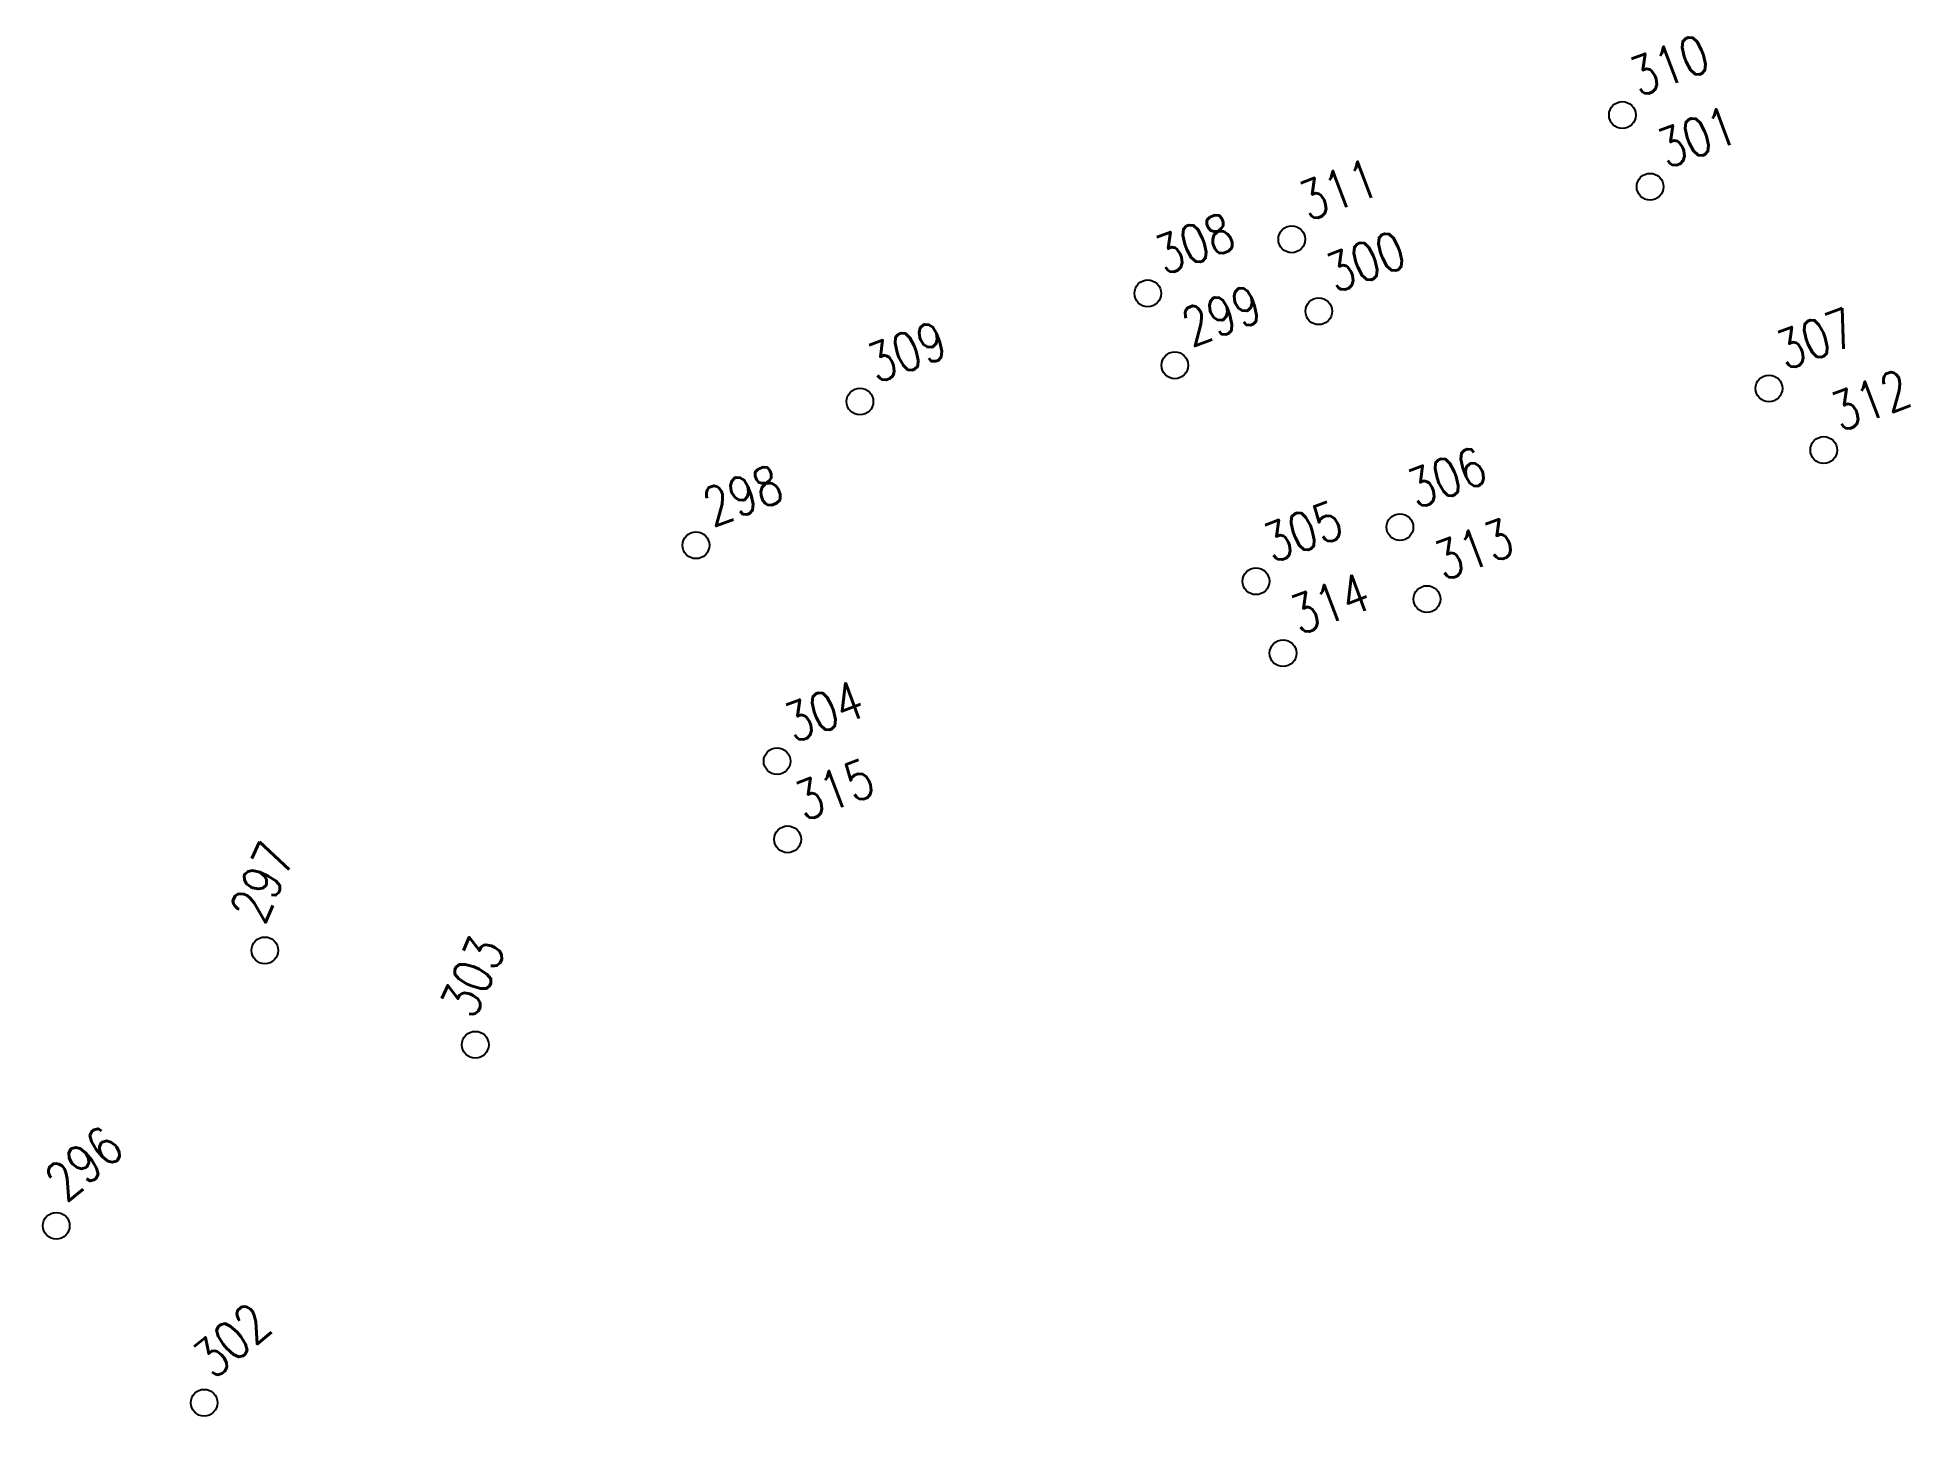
# Model space of a CAD drawing. Header units: metres. Extents: x 148132 to 148889, y 6395393 to 6395652.
# Drawn here: x 148328.82 to 148353.18, y 6395567.65 to 6395585.65 of the extents above; entities that cross this region are included whole.
import ezdxf

# ---------------------------------------------------------------- set-up
doc = ezdxf.new("R2010")
doc.units = ezdxf.units.M
doc.layers.add('M-KOORDINATPUNKT', color=1, linetype='Continuous')
doc.styles.add('SIMPLEX8', font='simplex.shx', dxfattribs={"width": 0.8})

# ---------------------------------------------------------------- blocks, each defined once
blk = doc.blocks.new('koordinatpunkt')
blk.add_circle((0, 0), 0.174)
at = {"style": 'SIMPLEX8', "width": 0.8}
blk.add_attdef('KOORDINATPKT', (0.283, 0.143), '', height=0.5, dxfattribs=at)

msp = doc.modelspace()

# ---------------------------------------------------------------- block references
at = {"layer": 'M-KOORDINATPUNKT'}
for p, rotation, values in [((148349.43, 6395584.644), 20.59749234956264, {'KOORDINATPKT': '310'}), ((148349.79, 6395583.711), 20.59749234956264, {'KOORDINATPKT': '301'}), ((148345.129, 6395583.027), 20.59749234956264, {'KOORDINATPKT': '311'}), ((148345.481, 6395582.091), 20.59749234956264, {'KOORDINATPKT': '300'}), ((148343.257, 6395582.324), 20.59749234956264, {'KOORDINATPKT': '308'}), ((148351.336, 6395581.087), 20.59749234956264, {'KOORDINATPKT': '307'}), ((148339.513, 6395580.917), 20.59749234956264, {'KOORDINATPKT': '309'}), ((148343.609, 6395581.388), 20.59749234956264, {'KOORDINATPKT': '299'}), ((148352.048, 6395580.286), 20.59749234956264, {'KOORDINATPKT': '312'}), ((148346.536, 6395579.283), 20.59749234956264, {'KOORDINATPKT': '306'}), ((148344.664, 6395578.579), 20.59749234956264, {'KOORDINATPKT': '305'}), ((148337.381, 6395579.047), 20.59749234956264, {'KOORDINATPKT': '298'}), ((148346.888, 6395578.347), 20.59749234956264, {'KOORDINATPKT': '313'}), ((148345.016, 6395577.643), 20.59749234956264, {'KOORDINATPKT': '314'}), ((148338.436, 6395576.239), 20.59749234956264, {'KOORDINATPKT': '304'}), ((148338.573, 6395575.222), 20.59749234956264, {'KOORDINATPKT': '315'}), ((148331.774, 6395573.777), 65.85089033906418, {'KOORDINATPKT': '297'}), ((148334.511, 6395572.55), 65.85089034093538, {'KOORDINATPKT': '303'}), ((148329.061, 6395570.195), 39.88344625050498, {'KOORDINATPKT': '296'}), ((148330.985, 6395567.893), 39.88344625665349, {'KOORDINATPKT': '302'})]:
    msp.add_blockref('koordinatpunkt', p, dxfattribs=dict(at, rotation=rotation)).add_auto_attribs(values)

doc.saveas('drawing.dxf')
